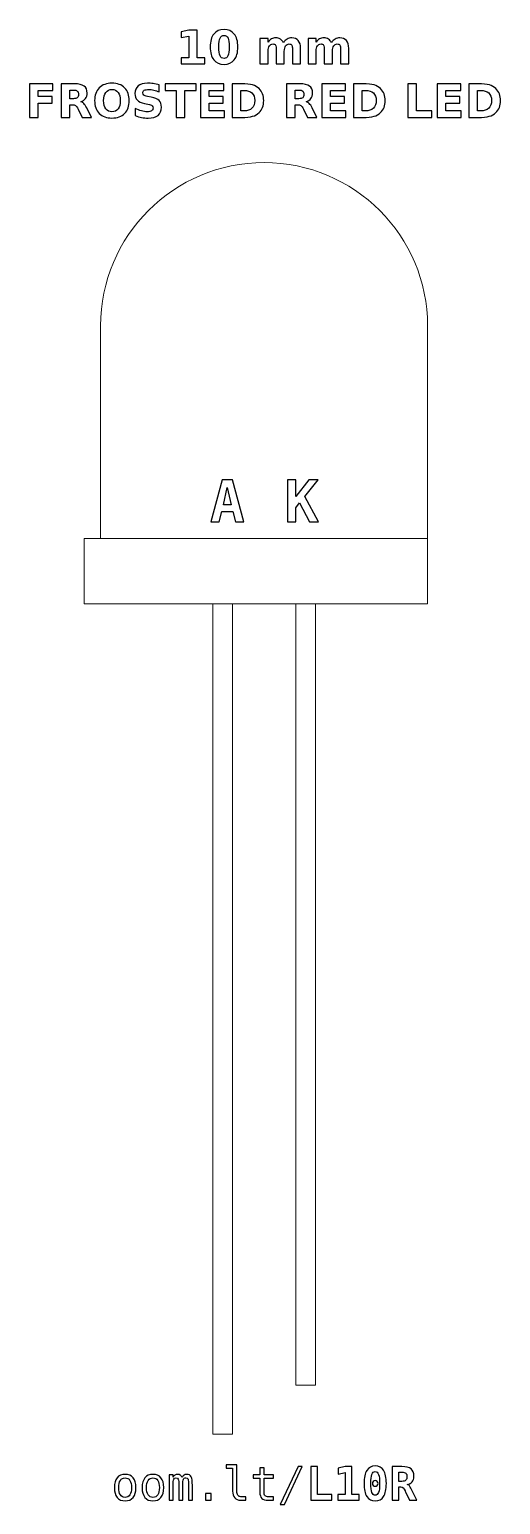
# Model space of a CAD drawing. Header units: centimetres. Extents: x -11.22 to -9.78, y -17.01 to -12.5.
import ezdxf

# ---------------------------------------------------------------- set-up
doc = ezdxf.new("R2010")
doc.units = ezdxf.units.CM
doc.header["$MEASUREMENT"] = 0
doc.layers.add('Layer 1', color=7, linetype='Continuous')

msp = doc.modelspace()

# ---------------------------------------------------------------- linework, layer by layer
at = {"layer": 'Layer 1', "color": 250, "lineweight": 20}
msp.add_lwpolyline([(-11.05011, -14.25501), (-10.00011, -14.25501), (-10.00011, -14.05501), (-11.05011, -14.05501), (-11.05011, -14.25501)], close=True, dxfattribs=at)
at = {"layer": 'Layer 1', "color": 250}
for points, knots in [([(-10.75326, -12.58415), (-10.75326, -12.58415), (-10.72983, -12.58415), (-10.72983, -12.58415), (-10.72983, -12.58415), (-10.72983, -12.58415), (-10.72983, -12.51766), (-10.72983, -12.51766), (-10.72983, -12.51766), (-10.72983, -12.51766), (-10.75387, -12.52263), (-10.75387, -12.52263), (-10.75387, -12.52263), (-10.75387, -12.52263), (-10.75387, -12.50456), (-10.75387, -12.50456), (-10.75387, -12.50456), (-10.75387, -12.50456), (-10.72997, -12.4996), (-10.72997, -12.4996), (-10.72997, -12.4996), (-10.72997, -12.4996), (-10.70476, -12.4996), (-10.70476, -12.4996), (-10.70476, -12.4996), (-10.70476, -12.4996), (-10.70476, -12.58415), (-10.70476, -12.58415), (-10.70476, -12.58415), (-10.70476, -12.58415), (-10.68134, -12.58415), (-10.68134, -12.58415), (-10.68134, -12.58415), (-10.68134, -12.58415), (-10.68134, -12.60247), (-10.68134, -12.60247), (-10.68134, -12.60247), (-10.68134, -12.60247), (-10.75326, -12.60247), (-10.75326, -12.60247), (-10.75326, -12.60247), (-10.75326, -12.60247), (-10.75326, -12.58415), (-10.75326, -12.58415)], [0, 0, 0, 0, 0.0909091, 0.0909091, 0.0909091, 0.0909091, 0.1818182, 0.1818182, 0.1818182, 0.1818182, 0.2727273, 0.2727273, 0.2727273, 0.2727273, 0.3636364, 0.3636364, 0.3636364, 0.3636364, 0.4545455, 0.4545455, 0.4545455, 0.4545455, 0.5454545, 0.5454545, 0.5454545, 0.5454545, 0.6363636, 0.6363636, 0.6363636, 0.6363636, 0.7272727, 0.7272727, 0.7272727, 0.7272727, 0.8181818, 0.8181818, 0.8181818, 0.8181818, 0.9090909, 0.9090909, 0.9090909, 0.9090909, 1, 1, 1, 1]), ([(-10.58016, -12.55113), (-10.58016, -12.56818), (-10.58383, -12.58133), (-10.59119, -12.59059), (-10.59119, -12.59059), (-10.59853, -12.59984), (-10.60897, -12.60447), (-10.62247, -12.60447), (-10.62247, -12.60447), (-10.63602, -12.60447), (-10.64648, -12.59984), (-10.65382, -12.59059), (-10.65382, -12.59059), (-10.66118, -12.58133), (-10.66485, -12.56818), (-10.66485, -12.55113), (-10.66485, -12.55113), (-10.66485, -12.53406), (-10.66118, -12.52088), (-10.65382, -12.51162), (-10.65382, -12.51162), (-10.64648, -12.50238), (-10.63602, -12.49774), (-10.62247, -12.49774), (-10.62247, -12.49774), (-10.60897, -12.49774), (-10.59853, -12.50238), (-10.59119, -12.51162), (-10.59119, -12.51162), (-10.58383, -12.52088), (-10.58016, -12.53406), (-10.58016, -12.55113)], [0, 0, 0, 0, 0.125, 0.125, 0.125, 0.125, 0.25, 0.25, 0.25, 0.25, 0.375, 0.375, 0.375, 0.375, 0.5, 0.5, 0.5, 0.5, 0.625, 0.625, 0.625, 0.625, 0.75, 0.75, 0.75, 0.75, 0.875, 0.875, 0.875, 0.875, 1, 1, 1, 1]), ([(-10.60669, -12.55094), (-10.60669, -12.53808), (-10.60789, -12.52902), (-10.61031, -12.52375), (-10.61031, -12.52375), (-10.61271, -12.51851), (-10.61678, -12.51588), (-10.62247, -12.51588), (-10.62247, -12.51588), (-10.62816, -12.51588), (-10.63223, -12.51851), (-10.63468, -12.52375), (-10.63468, -12.52375), (-10.6371, -12.52902), (-10.63832, -12.53808), (-10.63832, -12.55094), (-10.63832, -12.55094), (-10.63832, -12.56392), (-10.6371, -12.5731), (-10.63468, -12.57841), (-10.63468, -12.57841), (-10.63223, -12.58375), (-10.62816, -12.58641), (-10.62247, -12.58641), (-10.62247, -12.58641), (-10.61683, -12.58641), (-10.61278, -12.58375), (-10.61033, -12.57841), (-10.61033, -12.57841), (-10.60791, -12.5731), (-10.60669, -12.56392), (-10.60669, -12.55094)], [0, 0, 0, 0, 0.125, 0.125, 0.125, 0.125, 0.25, 0.25, 0.25, 0.25, 0.375, 0.375, 0.375, 0.375, 0.5, 0.5, 0.5, 0.5, 0.625, 0.625, 0.625, 0.625, 0.75, 0.75, 0.75, 0.75, 0.875, 0.875, 0.875, 0.875, 1, 1, 1, 1]), ([(-10.44091, -12.53812), (-10.43778, -12.53335), (-10.43409, -12.5297), (-10.42978, -12.52721), (-10.42978, -12.52721), (-10.42548, -12.52469), (-10.42078, -12.52345), (-10.41563, -12.52345), (-10.41563, -12.52345), (-10.40676, -12.52345), (-10.40001, -12.52618), (-10.39538, -12.53166), (-10.39538, -12.53166), (-10.39074, -12.53711), (-10.38841, -12.54506), (-10.38841, -12.55548), (-10.38841, -12.55548), (-10.38841, -12.55548), (-10.38841, -12.60247), (-10.38841, -12.60247), (-10.38841, -12.60247), (-10.38841, -12.60247), (-10.41323, -12.60247), (-10.41323, -12.60247), (-10.41323, -12.60247), (-10.41323, -12.60247), (-10.41323, -12.56223), (-10.41323, -12.56223), (-10.41323, -12.56223), (-10.41318, -12.56164), (-10.41316, -12.56103), (-10.41313, -12.56037), (-10.41313, -12.56037), (-10.41311, -12.55974), (-10.41309, -12.55882), (-10.41309, -12.55762), (-10.41309, -12.55762), (-10.41309, -12.55216), (-10.41388, -12.54819), (-10.41551, -12.54574), (-10.41551, -12.54574), (-10.41711, -12.54327), (-10.41969, -12.54205), (-10.42327, -12.54205), (-10.42327, -12.54205), (-10.42797, -12.54205), (-10.43157, -12.54398), (-10.43413, -12.54784), (-10.43413, -12.54784), (-10.43667, -12.55169), (-10.43799, -12.55727), (-10.43809, -12.56458), (-10.43809, -12.56458), (-10.43809, -12.56458), (-10.43809, -12.60247), (-10.43809, -12.60247), (-10.43809, -12.60247), (-10.43809, -12.60247), (-10.4629, -12.60247), (-10.4629, -12.60247), (-10.4629, -12.60247), (-10.4629, -12.60247), (-10.4629, -12.56223), (-10.4629, -12.56223), (-10.4629, -12.56223), (-10.4629, -12.55369), (-10.46363, -12.54819), (-10.46511, -12.54574), (-10.46511, -12.54574), (-10.46657, -12.54327), (-10.46918, -12.54205), (-10.47294, -12.54205), (-10.47294, -12.54205), (-10.47769, -12.54205), (-10.48134, -12.544), (-10.4839, -12.54788), (-10.4839, -12.54788), (-10.48646, -12.55176), (-10.48776, -12.55729), (-10.48776, -12.56451), (-10.48776, -12.56451), (-10.48776, -12.56451), (-10.48776, -12.60247), (-10.48776, -12.60247), (-10.48776, -12.60247), (-10.48776, -12.60247), (-10.51257, -12.60247), (-10.51257, -12.60247), (-10.51257, -12.60247), (-10.51257, -12.60247), (-10.51257, -12.52531), (-10.51257, -12.52531), (-10.51257, -12.52531), (-10.51257, -12.52531), (-10.48776, -12.52531), (-10.48776, -12.52531), (-10.48776, -12.52531), (-10.48776, -12.52531), (-10.48776, -12.53662), (-10.48776, -12.53662), (-10.48776, -12.53662), (-10.48472, -12.53224), (-10.48124, -12.52898), (-10.47731, -12.52676), (-10.47731, -12.52676), (-10.47339, -12.52455), (-10.46906, -12.52345), (-10.46433, -12.52345), (-10.46433, -12.52345), (-10.45902, -12.52345), (-10.45429, -12.52474), (-10.45022, -12.52731), (-10.45022, -12.52731), (-10.44613, -12.52989), (-10.44302, -12.53349), (-10.44091, -12.53812)], [0, 0, 0, 0, 0.0344828, 0.0344828, 0.0344828, 0.0344828, 0.0689655, 0.0689655, 0.0689655, 0.0689655, 0.1034483, 0.1034483, 0.1034483, 0.1034483, 0.137931, 0.137931, 0.137931, 0.137931, 0.1724138, 0.1724138, 0.1724138, 0.1724138, 0.2068966, 0.2068966, 0.2068966, 0.2068966, 0.2413793, 0.2413793, 0.2413793, 0.2413793, 0.2758621, 0.2758621, 0.2758621, 0.2758621, 0.3103448, 0.3103448, 0.3103448, 0.3103448, 0.3448276, 0.3448276, 0.3448276, 0.3448276, 0.3793103, 0.3793103, 0.3793103, 0.3793103, 0.4137931, 0.4137931, 0.4137931, 0.4137931, 0.4482759, 0.4482759, 0.4482759, 0.4482759, 0.4827586, 0.4827586, 0.4827586, 0.4827586, 0.5172414, 0.5172414, 0.5172414, 0.5172414, 0.5517241, 0.5517241, 0.5517241, 0.5517241, 0.5862069, 0.5862069, 0.5862069, 0.5862069, 0.6206897, 0.6206897, 0.6206897, 0.6206897, 0.6551724, 0.6551724, 0.6551724, 0.6551724, 0.6896552, 0.6896552, 0.6896552, 0.6896552, 0.7241379, 0.7241379, 0.7241379, 0.7241379, 0.7586207, 0.7586207, 0.7586207, 0.7586207, 0.7931034, 0.7931034, 0.7931034, 0.7931034, 0.8275862, 0.8275862, 0.8275862, 0.8275862, 0.862069, 0.862069, 0.862069, 0.862069, 0.8965517, 0.8965517, 0.8965517, 0.8965517, 0.9310345, 0.9310345, 0.9310345, 0.9310345, 0.9655172, 0.9655172, 0.9655172, 0.9655172, 1, 1, 1, 1]), ([(-10.29387, -12.53812), (-10.29074, -12.53335), (-10.28705, -12.5297), (-10.28274, -12.52721), (-10.28274, -12.52721), (-10.27844, -12.52469), (-10.27374, -12.52345), (-10.26859, -12.52345), (-10.26859, -12.52345), (-10.25972, -12.52345), (-10.25297, -12.52618), (-10.24834, -12.53166), (-10.24834, -12.53166), (-10.2437, -12.53711), (-10.24137, -12.54506), (-10.24137, -12.55548), (-10.24137, -12.55548), (-10.24137, -12.55548), (-10.24137, -12.60247), (-10.24137, -12.60247), (-10.24137, -12.60247), (-10.24137, -12.60247), (-10.26619, -12.60247), (-10.26619, -12.60247), (-10.26619, -12.60247), (-10.26619, -12.60247), (-10.26619, -12.56223), (-10.26619, -12.56223), (-10.26619, -12.56223), (-10.26614, -12.56164), (-10.26612, -12.56103), (-10.26609, -12.56037), (-10.26609, -12.56037), (-10.26607, -12.55974), (-10.26605, -12.55882), (-10.26605, -12.55762), (-10.26605, -12.55762), (-10.26605, -12.55216), (-10.26684, -12.54819), (-10.26847, -12.54574), (-10.26847, -12.54574), (-10.27007, -12.54327), (-10.27265, -12.54205), (-10.27623, -12.54205), (-10.27623, -12.54205), (-10.28093, -12.54205), (-10.28453, -12.54398), (-10.28709, -12.54784), (-10.28709, -12.54784), (-10.28963, -12.55169), (-10.29095, -12.55727), (-10.29105, -12.56458), (-10.29105, -12.56458), (-10.29105, -12.56458), (-10.29105, -12.60247), (-10.29105, -12.60247), (-10.29105, -12.60247), (-10.29105, -12.60247), (-10.31586, -12.60247), (-10.31586, -12.60247), (-10.31586, -12.60247), (-10.31586, -12.60247), (-10.31586, -12.56223), (-10.31586, -12.56223), (-10.31586, -12.56223), (-10.31586, -12.55369), (-10.31659, -12.54819), (-10.31807, -12.54574), (-10.31807, -12.54574), (-10.31953, -12.54327), (-10.32214, -12.54205), (-10.3259, -12.54205), (-10.3259, -12.54205), (-10.33065, -12.54205), (-10.3343, -12.544), (-10.33686, -12.54788), (-10.33686, -12.54788), (-10.33942, -12.55176), (-10.34072, -12.55729), (-10.34072, -12.56451), (-10.34072, -12.56451), (-10.34072, -12.56451), (-10.34072, -12.60247), (-10.34072, -12.60247), (-10.34072, -12.60247), (-10.34072, -12.60247), (-10.36553, -12.60247), (-10.36553, -12.60247), (-10.36553, -12.60247), (-10.36553, -12.60247), (-10.36553, -12.52531), (-10.36553, -12.52531), (-10.36553, -12.52531), (-10.36553, -12.52531), (-10.34072, -12.52531), (-10.34072, -12.52531), (-10.34072, -12.52531), (-10.34072, -12.52531), (-10.34072, -12.53662), (-10.34072, -12.53662), (-10.34072, -12.53662), (-10.33768, -12.53224), (-10.3342, -12.52898), (-10.33027, -12.52676), (-10.33027, -12.52676), (-10.32635, -12.52455), (-10.32202, -12.52345), (-10.31729, -12.52345), (-10.31729, -12.52345), (-10.31198, -12.52345), (-10.30725, -12.52474), (-10.30318, -12.52731), (-10.30318, -12.52731), (-10.29909, -12.52989), (-10.29598, -12.53349), (-10.29387, -12.53812)], [0, 0, 0, 0, 0.0344828, 0.0344828, 0.0344828, 0.0344828, 0.0689655, 0.0689655, 0.0689655, 0.0689655, 0.1034483, 0.1034483, 0.1034483, 0.1034483, 0.137931, 0.137931, 0.137931, 0.137931, 0.1724138, 0.1724138, 0.1724138, 0.1724138, 0.2068966, 0.2068966, 0.2068966, 0.2068966, 0.2413793, 0.2413793, 0.2413793, 0.2413793, 0.2758621, 0.2758621, 0.2758621, 0.2758621, 0.3103448, 0.3103448, 0.3103448, 0.3103448, 0.3448276, 0.3448276, 0.3448276, 0.3448276, 0.3793103, 0.3793103, 0.3793103, 0.3793103, 0.4137931, 0.4137931, 0.4137931, 0.4137931, 0.4482759, 0.4482759, 0.4482759, 0.4482759, 0.4827586, 0.4827586, 0.4827586, 0.4827586, 0.5172414, 0.5172414, 0.5172414, 0.5172414, 0.5517241, 0.5517241, 0.5517241, 0.5517241, 0.5862069, 0.5862069, 0.5862069, 0.5862069, 0.6206897, 0.6206897, 0.6206897, 0.6206897, 0.6551724, 0.6551724, 0.6551724, 0.6551724, 0.6896552, 0.6896552, 0.6896552, 0.6896552, 0.7241379, 0.7241379, 0.7241379, 0.7241379, 0.7586207, 0.7586207, 0.7586207, 0.7586207, 0.7931034, 0.7931034, 0.7931034, 0.7931034, 0.8275862, 0.8275862, 0.8275862, 0.8275862, 0.862069, 0.862069, 0.862069, 0.862069, 0.8965517, 0.8965517, 0.8965517, 0.8965517, 0.9310345, 0.9310345, 0.9310345, 0.9310345, 0.9655172, 0.9655172, 0.9655172, 0.9655172, 1, 1, 1, 1]), ([(-11.21717, -12.66385), (-11.21717, -12.66385), (-11.14558, -12.66385), (-11.14558, -12.66385), (-11.14558, -12.66385), (-11.14558, -12.66385), (-11.14558, -12.68391), (-11.14558, -12.68391), (-11.14558, -12.68391), (-11.14558, -12.68391), (-11.19064, -12.68391), (-11.19064, -12.68391), (-11.19064, -12.68391), (-11.19064, -12.68391), (-11.19064, -12.70306), (-11.19064, -12.70306), (-11.19064, -12.70306), (-11.19064, -12.70306), (-11.14826, -12.70306), (-11.14826, -12.70306), (-11.14826, -12.70306), (-11.14826, -12.70306), (-11.14826, -12.72312), (-11.14826, -12.72312), (-11.14826, -12.72312), (-11.14826, -12.72312), (-11.19064, -12.72312), (-11.19064, -12.72312), (-11.19064, -12.72312), (-11.19064, -12.72312), (-11.19064, -12.76672), (-11.19064, -12.76672), (-11.19064, -12.76672), (-11.19064, -12.76672), (-11.21717, -12.76672), (-11.21717, -12.76672), (-11.21717, -12.76672), (-11.21717, -12.76672), (-11.21717, -12.66385), (-11.21717, -12.66385)], [0, 0, 0, 0, 0.1, 0.1, 0.1, 0.1, 0.2, 0.2, 0.2, 0.2, 0.3, 0.3, 0.3, 0.3, 0.4, 0.4, 0.4, 0.4, 0.5, 0.5, 0.5, 0.5, 0.6, 0.6, 0.6, 0.6, 0.7, 0.7, 0.7, 0.7, 0.8, 0.8, 0.8, 0.8, 0.9, 0.9, 0.9, 0.9, 1, 1, 1, 1]), ([(-11.09424, -12.7278), (-11.09424, -12.7278), (-11.09424, -12.76672), (-11.09424, -12.76672), (-11.09424, -12.76672), (-11.09424, -12.76672), (-11.12077, -12.76672), (-11.12077, -12.76672), (-11.12077, -12.76672), (-11.12077, -12.76672), (-11.12077, -12.66385), (-11.12077, -12.66385), (-11.12077, -12.66385), (-11.12077, -12.66385), (-11.08025, -12.66385), (-11.08025, -12.66385), (-11.08025, -12.66385), (-11.0667, -12.66385), (-11.05675, -12.66613), (-11.05045, -12.67067), (-11.05045, -12.67067), (-11.04413, -12.67521), (-11.04097, -12.68241), (-11.04097, -12.69224), (-11.04097, -12.69224), (-11.04097, -12.69903), (-11.04262, -12.70463), (-11.04589, -12.70898), (-11.04589, -12.70898), (-11.04918, -12.71336), (-11.05414, -12.71658), (-11.06075, -12.71863), (-11.06075, -12.71863), (-11.05713, -12.71947), (-11.05386, -12.72133), (-11.05099, -12.72425), (-11.05099, -12.72425), (-11.04812, -12.72716), (-11.04523, -12.73158), (-11.04229, -12.73751), (-11.04229, -12.73751), (-11.04229, -12.73751), (-11.02787, -12.76672), (-11.02787, -12.76672), (-11.02787, -12.76672), (-11.02787, -12.76672), (-11.05614, -12.76672), (-11.05614, -12.76672), (-11.05614, -12.76672), (-11.05614, -12.76672), (-11.06868, -12.74116), (-11.06868, -12.74116), (-11.06868, -12.74116), (-11.07119, -12.73603), (-11.07376, -12.7325), (-11.07637, -12.73062), (-11.07637, -12.73062), (-11.07896, -12.72874), (-11.08241, -12.7278), (-11.08674, -12.7278), (-11.08674, -12.7278), (-11.08674, -12.7278), (-11.09424, -12.7278), (-11.09424, -12.7278)], [0, 0, 0, 0, 0.0625, 0.0625, 0.0625, 0.0625, 0.125, 0.125, 0.125, 0.125, 0.1875, 0.1875, 0.1875, 0.1875, 0.25, 0.25, 0.25, 0.25, 0.3125, 0.3125, 0.3125, 0.3125, 0.375, 0.375, 0.375, 0.375, 0.4375, 0.4375, 0.4375, 0.4375, 0.5, 0.5, 0.5, 0.5, 0.5625, 0.5625, 0.5625, 0.5625, 0.625, 0.625, 0.625, 0.625, 0.6875, 0.6875, 0.6875, 0.6875, 0.75, 0.75, 0.75, 0.75, 0.8125, 0.8125, 0.8125, 0.8125, 0.875, 0.875, 0.875, 0.875, 0.9375, 0.9375, 0.9375, 0.9375, 1, 1, 1, 1]), ([(-10.96513, -12.66199), (-10.9486, -12.66199), (-10.93564, -12.66672), (-10.92628, -12.6762), (-10.92628, -12.6762), (-10.9169, -12.68565), (-10.91222, -12.6987), (-10.91222, -12.71538), (-10.91222, -12.71538), (-10.91222, -12.73201), (-10.9169, -12.74506), (-10.92628, -12.75451), (-10.92628, -12.75451), (-10.93564, -12.76399), (-10.9486, -12.76872), (-10.96513, -12.76872), (-10.96513, -12.76872), (-10.98162, -12.76872), (-10.99455, -12.76399), (-11.00396, -12.75451), (-11.00396, -12.75451), (-11.01334, -12.74506), (-11.01805, -12.73201), (-11.01805, -12.71538), (-11.01805, -12.71538), (-11.01805, -12.6987), (-11.01334, -12.68565), (-11.00396, -12.6762), (-11.00396, -12.6762), (-10.99455, -12.66672), (-10.98162, -12.66199), (-10.96513, -12.66199)], [0, 0, 0, 0, 0.125, 0.125, 0.125, 0.125, 0.25, 0.25, 0.25, 0.25, 0.375, 0.375, 0.375, 0.375, 0.5, 0.5, 0.5, 0.5, 0.625, 0.625, 0.625, 0.625, 0.75, 0.75, 0.75, 0.75, 0.875, 0.875, 0.875, 0.875, 1, 1, 1, 1]), ([(-10.82056, -12.6671), (-10.82056, -12.6671), (-10.82056, -12.68885), (-10.82056, -12.68885), (-10.82056, -12.68885), (-10.82621, -12.68633), (-10.83173, -12.68443), (-10.83709, -12.68314), (-10.83709, -12.68314), (-10.84248, -12.68184), (-10.84756, -12.68121), (-10.85233, -12.68121), (-10.85233, -12.68121), (-10.85866, -12.68121), (-10.86336, -12.68208), (-10.8664, -12.68382), (-10.8664, -12.68382), (-10.86943, -12.68558), (-10.87094, -12.68829), (-10.87094, -12.69196), (-10.87094, -12.69196), (-10.87094, -12.69471), (-10.86993, -12.69687), (-10.86788, -12.6984), (-10.86788, -12.6984), (-10.86583, -12.69993), (-10.86212, -12.70127), (-10.85673, -12.70237), (-10.85673, -12.70237), (-10.85673, -12.70237), (-10.84544, -12.70463), (-10.84544, -12.70463), (-10.84544, -12.70463), (-10.83399, -12.70694), (-10.82588, -12.71042), (-10.82106, -12.71512), (-10.82106, -12.71512), (-10.81623, -12.7198), (-10.81381, -12.72646), (-10.81381, -12.73509), (-10.81381, -12.73509), (-10.81381, -12.74645), (-10.81717, -12.75489), (-10.8239, -12.76042), (-10.8239, -12.76042), (-10.83063, -12.76594), (-10.8409, -12.76872), (-10.85473, -12.76872), (-10.85473, -12.76872), (-10.86127, -12.76872), (-10.86781, -12.76811), (-10.87437, -12.76686), (-10.87437, -12.76686), (-10.88093, -12.76561), (-10.88752, -12.76378), (-10.89408, -12.76136), (-10.89408, -12.76136), (-10.89408, -12.76136), (-10.89408, -12.73897), (-10.89408, -12.73897), (-10.89408, -12.73897), (-10.88752, -12.74245), (-10.88117, -12.74508), (-10.87503, -12.74685), (-10.87503, -12.74685), (-10.86889, -12.74861), (-10.86299, -12.7495), (-10.8573, -12.7495), (-10.8573, -12.7495), (-10.85151, -12.7495), (-10.84707, -12.74854), (-10.84399, -12.74661), (-10.84399, -12.74661), (-10.8409, -12.74468), (-10.83938, -12.74193), (-10.83938, -12.73833), (-10.83938, -12.73833), (-10.83938, -12.73513), (-10.84041, -12.73264), (-10.8425, -12.7309), (-10.8425, -12.7309), (-10.8446, -12.72916), (-10.84876, -12.72759), (-10.85502, -12.72622), (-10.85502, -12.72622), (-10.85502, -12.72622), (-10.86529, -12.72394), (-10.86529, -12.72394), (-10.86529, -12.72394), (-10.87557, -12.72173), (-10.8831, -12.71823), (-10.88785, -12.7134), (-10.88785, -12.7134), (-10.8926, -12.70858), (-10.89497, -12.70207), (-10.89497, -12.69391), (-10.89497, -12.69391), (-10.89497, -12.68365), (-10.89166, -12.67577), (-10.88505, -12.67027), (-10.88505, -12.67027), (-10.87844, -12.66474), (-10.86894, -12.66199), (-10.85652, -12.66199), (-10.85652, -12.66199), (-10.85088, -12.66199), (-10.84507, -12.66242), (-10.83909, -12.66326), (-10.83909, -12.66326), (-10.83312, -12.66411), (-10.82694, -12.66538), (-10.82056, -12.6671)], [0, 0, 0, 0, 0.0357143, 0.0357143, 0.0357143, 0.0357143, 0.0714286, 0.0714286, 0.0714286, 0.0714286, 0.1071429, 0.1071429, 0.1071429, 0.1071429, 0.1428571, 0.1428571, 0.1428571, 0.1428571, 0.1785714, 0.1785714, 0.1785714, 0.1785714, 0.2142857, 0.2142857, 0.2142857, 0.2142857, 0.25, 0.25, 0.25, 0.25, 0.2857143, 0.2857143, 0.2857143, 0.2857143, 0.3214286, 0.3214286, 0.3214286, 0.3214286, 0.3571429, 0.3571429, 0.3571429, 0.3571429, 0.3928571, 0.3928571, 0.3928571, 0.3928571, 0.4285714, 0.4285714, 0.4285714, 0.4285714, 0.4642857, 0.4642857, 0.4642857, 0.4642857, 0.5, 0.5, 0.5, 0.5, 0.5357143, 0.5357143, 0.5357143, 0.5357143, 0.5714286, 0.5714286, 0.5714286, 0.5714286, 0.6071429, 0.6071429, 0.6071429, 0.6071429, 0.6428571, 0.6428571, 0.6428571, 0.6428571, 0.6785714, 0.6785714, 0.6785714, 0.6785714, 0.7142857, 0.7142857, 0.7142857, 0.7142857, 0.75, 0.75, 0.75, 0.75, 0.7857143, 0.7857143, 0.7857143, 0.7857143, 0.8214286, 0.8214286, 0.8214286, 0.8214286, 0.8571429, 0.8571429, 0.8571429, 0.8571429, 0.8928571, 0.8928571, 0.8928571, 0.8928571, 0.9285714, 0.9285714, 0.9285714, 0.9285714, 0.9642857, 0.9642857, 0.9642857, 0.9642857, 1, 1, 1, 1]), ([(-10.80281, -12.66385), (-10.80281, -12.66385), (-10.70801, -12.66385), (-10.70801, -12.66385), (-10.70801, -12.66385), (-10.70801, -12.66385), (-10.70801, -12.68391), (-10.70801, -12.68391), (-10.70801, -12.68391), (-10.70801, -12.68391), (-10.74211, -12.68391), (-10.74211, -12.68391), (-10.74211, -12.68391), (-10.74211, -12.68391), (-10.74211, -12.76672), (-10.74211, -12.76672), (-10.74211, -12.76672), (-10.74211, -12.76672), (-10.76864, -12.76672), (-10.76864, -12.76672), (-10.76864, -12.76672), (-10.76864, -12.76672), (-10.76864, -12.68391), (-10.76864, -12.68391), (-10.76864, -12.68391), (-10.76864, -12.68391), (-10.80281, -12.68391), (-10.80281, -12.68391), (-10.80281, -12.68391), (-10.80281, -12.68391), (-10.80281, -12.66385), (-10.80281, -12.66385)], [0, 0, 0, 0, 0.125, 0.125, 0.125, 0.125, 0.25, 0.25, 0.25, 0.25, 0.375, 0.375, 0.375, 0.375, 0.5, 0.5, 0.5, 0.5, 0.625, 0.625, 0.625, 0.625, 0.75, 0.75, 0.75, 0.75, 0.875, 0.875, 0.875, 0.875, 1, 1, 1, 1]), ([(-10.69427, -12.66385), (-10.69427, -12.66385), (-10.62268, -12.66385), (-10.62268, -12.66385), (-10.62268, -12.66385), (-10.62268, -12.66385), (-10.62268, -12.68391), (-10.62268, -12.68391), (-10.62268, -12.68391), (-10.62268, -12.68391), (-10.66774, -12.68391), (-10.66774, -12.68391), (-10.66774, -12.68391), (-10.66774, -12.68391), (-10.66774, -12.70306), (-10.66774, -12.70306), (-10.66774, -12.70306), (-10.66774, -12.70306), (-10.62539, -12.70306), (-10.62539, -12.70306), (-10.62539, -12.70306), (-10.62539, -12.70306), (-10.62539, -12.72312), (-10.62539, -12.72312), (-10.62539, -12.72312), (-10.62539, -12.72312), (-10.66774, -12.72312), (-10.66774, -12.72312), (-10.66774, -12.72312), (-10.66774, -12.72312), (-10.66774, -12.74666), (-10.66774, -12.74666), (-10.66774, -12.74666), (-10.66774, -12.74666), (-10.62118, -12.74666), (-10.62118, -12.74666), (-10.62118, -12.74666), (-10.62118, -12.74666), (-10.62118, -12.76672), (-10.62118, -12.76672), (-10.62118, -12.76672), (-10.62118, -12.76672), (-10.69427, -12.76672), (-10.69427, -12.76672), (-10.69427, -12.76672), (-10.69427, -12.76672), (-10.69427, -12.66385), (-10.69427, -12.66385)], [0, 0, 0, 0, 0.0833333, 0.0833333, 0.0833333, 0.0833333, 0.1666667, 0.1666667, 0.1666667, 0.1666667, 0.25, 0.25, 0.25, 0.25, 0.3333333, 0.3333333, 0.3333333, 0.3333333, 0.4166667, 0.4166667, 0.4166667, 0.4166667, 0.5, 0.5, 0.5, 0.5, 0.5833333, 0.5833333, 0.5833333, 0.5833333, 0.6666667, 0.6666667, 0.6666667, 0.6666667, 0.75, 0.75, 0.75, 0.75, 0.8333333, 0.8333333, 0.8333333, 0.8333333, 0.9166667, 0.9166667, 0.9166667, 0.9166667, 1, 1, 1, 1]), ([(-10.59787, -12.66385), (-10.59787, -12.66385), (-10.56988, -12.66385), (-10.56988, -12.66385), (-10.56988, -12.66385), (-10.55427, -12.66385), (-10.54265, -12.66496), (-10.53501, -12.66719), (-10.53501, -12.66719), (-10.52736, -12.66942), (-10.5208, -12.67319), (-10.51532, -12.67853), (-10.51532, -12.67853), (-10.5105, -12.68316), (-10.50693, -12.68852), (-10.50457, -12.69459), (-10.50457, -12.69459), (-10.50225, -12.70063), (-10.50107, -12.7075), (-10.50107, -12.71519), (-10.50107, -12.71519), (-10.50107, -12.72295), (-10.50225, -12.72987), (-10.50457, -12.73596), (-10.50457, -12.73596), (-10.50693, -12.74205), (-10.5105, -12.74741), (-10.51532, -12.75204), (-10.51532, -12.75204), (-10.52085, -12.75738), (-10.52746, -12.76115), (-10.53517, -12.76338), (-10.53517, -12.76338), (-10.54289, -12.76561), (-10.55446, -12.76672), (-10.56988, -12.76672), (-10.56988, -12.76672), (-10.56988, -12.76672), (-10.59787, -12.76672), (-10.59787, -12.76672), (-10.59787, -12.76672), (-10.59787, -12.76672), (-10.59787, -12.66385), (-10.59787, -12.66385)], [0, 0, 0, 0, 0.0909091, 0.0909091, 0.0909091, 0.0909091, 0.1818182, 0.1818182, 0.1818182, 0.1818182, 0.2727273, 0.2727273, 0.2727273, 0.2727273, 0.3636364, 0.3636364, 0.3636364, 0.3636364, 0.4545455, 0.4545455, 0.4545455, 0.4545455, 0.5454545, 0.5454545, 0.5454545, 0.5454545, 0.6363636, 0.6363636, 0.6363636, 0.6363636, 0.7272727, 0.7272727, 0.7272727, 0.7272727, 0.8181818, 0.8181818, 0.8181818, 0.8181818, 0.9090909, 0.9090909, 0.9090909, 0.9090909, 1, 1, 1, 1]), ([(-10.40509, -12.7278), (-10.40509, -12.7278), (-10.40509, -12.76672), (-10.40509, -12.76672), (-10.40509, -12.76672), (-10.40509, -12.76672), (-10.43162, -12.76672), (-10.43162, -12.76672), (-10.43162, -12.76672), (-10.43162, -12.76672), (-10.43162, -12.66385), (-10.43162, -12.66385), (-10.43162, -12.66385), (-10.43162, -12.66385), (-10.3911, -12.66385), (-10.3911, -12.66385), (-10.3911, -12.66385), (-10.37755, -12.66385), (-10.3676, -12.66613), (-10.3613, -12.67067), (-10.3613, -12.67067), (-10.35498, -12.67521), (-10.35182, -12.68241), (-10.35182, -12.69224), (-10.35182, -12.69224), (-10.35182, -12.69903), (-10.35347, -12.70463), (-10.35674, -12.70898), (-10.35674, -12.70898), (-10.36003, -12.71336), (-10.36499, -12.71658), (-10.3716, -12.71863), (-10.3716, -12.71863), (-10.36798, -12.71947), (-10.36471, -12.72133), (-10.36184, -12.72425), (-10.36184, -12.72425), (-10.35897, -12.72716), (-10.35608, -12.73158), (-10.35314, -12.73751), (-10.35314, -12.73751), (-10.35314, -12.73751), (-10.33872, -12.76672), (-10.33872, -12.76672), (-10.33872, -12.76672), (-10.33872, -12.76672), (-10.36699, -12.76672), (-10.36699, -12.76672), (-10.36699, -12.76672), (-10.36699, -12.76672), (-10.37953, -12.74116), (-10.37953, -12.74116), (-10.37953, -12.74116), (-10.38204, -12.73603), (-10.38461, -12.7325), (-10.38722, -12.73062), (-10.38722, -12.73062), (-10.38981, -12.72874), (-10.39326, -12.7278), (-10.39759, -12.7278), (-10.39759, -12.7278), (-10.39759, -12.7278), (-10.40509, -12.7278), (-10.40509, -12.7278)], [0, 0, 0, 0, 0.0625, 0.0625, 0.0625, 0.0625, 0.125, 0.125, 0.125, 0.125, 0.1875, 0.1875, 0.1875, 0.1875, 0.25, 0.25, 0.25, 0.25, 0.3125, 0.3125, 0.3125, 0.3125, 0.375, 0.375, 0.375, 0.375, 0.4375, 0.4375, 0.4375, 0.4375, 0.5, 0.5, 0.5, 0.5, 0.5625, 0.5625, 0.5625, 0.5625, 0.625, 0.625, 0.625, 0.625, 0.6875, 0.6875, 0.6875, 0.6875, 0.75, 0.75, 0.75, 0.75, 0.8125, 0.8125, 0.8125, 0.8125, 0.875, 0.875, 0.875, 0.875, 0.9375, 0.9375, 0.9375, 0.9375, 1, 1, 1, 1]), ([(-10.32297, -12.66385), (-10.32297, -12.66385), (-10.25138, -12.66385), (-10.25138, -12.66385), (-10.25138, -12.66385), (-10.25138, -12.66385), (-10.25138, -12.68391), (-10.25138, -12.68391), (-10.25138, -12.68391), (-10.25138, -12.68391), (-10.29644, -12.68391), (-10.29644, -12.68391), (-10.29644, -12.68391), (-10.29644, -12.68391), (-10.29644, -12.70306), (-10.29644, -12.70306), (-10.29644, -12.70306), (-10.29644, -12.70306), (-10.25409, -12.70306), (-10.25409, -12.70306), (-10.25409, -12.70306), (-10.25409, -12.70306), (-10.25409, -12.72312), (-10.25409, -12.72312), (-10.25409, -12.72312), (-10.25409, -12.72312), (-10.29644, -12.72312), (-10.29644, -12.72312), (-10.29644, -12.72312), (-10.29644, -12.72312), (-10.29644, -12.74666), (-10.29644, -12.74666), (-10.29644, -12.74666), (-10.29644, -12.74666), (-10.24988, -12.74666), (-10.24988, -12.74666), (-10.24988, -12.74666), (-10.24988, -12.74666), (-10.24988, -12.76672), (-10.24988, -12.76672), (-10.24988, -12.76672), (-10.24988, -12.76672), (-10.32297, -12.76672), (-10.32297, -12.76672), (-10.32297, -12.76672), (-10.32297, -12.76672), (-10.32297, -12.66385), (-10.32297, -12.66385)], [0, 0, 0, 0, 0.0833333, 0.0833333, 0.0833333, 0.0833333, 0.1666667, 0.1666667, 0.1666667, 0.1666667, 0.25, 0.25, 0.25, 0.25, 0.3333333, 0.3333333, 0.3333333, 0.3333333, 0.4166667, 0.4166667, 0.4166667, 0.4166667, 0.5, 0.5, 0.5, 0.5, 0.5833333, 0.5833333, 0.5833333, 0.5833333, 0.6666667, 0.6666667, 0.6666667, 0.6666667, 0.75, 0.75, 0.75, 0.75, 0.8333333, 0.8333333, 0.8333333, 0.8333333, 0.9166667, 0.9166667, 0.9166667, 0.9166667, 1, 1, 1, 1]), ([(-10.22657, -12.66385), (-10.22657, -12.66385), (-10.19858, -12.66385), (-10.19858, -12.66385), (-10.19858, -12.66385), (-10.18297, -12.66385), (-10.17135, -12.66496), (-10.16371, -12.66719), (-10.16371, -12.66719), (-10.15606, -12.66942), (-10.1495, -12.67319), (-10.14402, -12.67853), (-10.14402, -12.67853), (-10.1392, -12.68316), (-10.13563, -12.68852), (-10.13327, -12.69459), (-10.13327, -12.69459), (-10.13095, -12.70063), (-10.12977, -12.7075), (-10.12977, -12.71519), (-10.12977, -12.71519), (-10.12977, -12.72295), (-10.13095, -12.72987), (-10.13327, -12.73596), (-10.13327, -12.73596), (-10.13563, -12.74205), (-10.1392, -12.74741), (-10.14402, -12.75204), (-10.14402, -12.75204), (-10.14955, -12.75738), (-10.15616, -12.76115), (-10.16387, -12.76338), (-10.16387, -12.76338), (-10.17159, -12.76561), (-10.18316, -12.76672), (-10.19858, -12.76672), (-10.19858, -12.76672), (-10.19858, -12.76672), (-10.22657, -12.76672), (-10.22657, -12.76672), (-10.22657, -12.76672), (-10.22657, -12.76672), (-10.22657, -12.66385), (-10.22657, -12.66385)], [0, 0, 0, 0, 0.0909091, 0.0909091, 0.0909091, 0.0909091, 0.1818182, 0.1818182, 0.1818182, 0.1818182, 0.2727273, 0.2727273, 0.2727273, 0.2727273, 0.3636364, 0.3636364, 0.3636364, 0.3636364, 0.4545455, 0.4545455, 0.4545455, 0.4545455, 0.5454545, 0.5454545, 0.5454545, 0.5454545, 0.6363636, 0.6363636, 0.6363636, 0.6363636, 0.7272727, 0.7272727, 0.7272727, 0.7272727, 0.8181818, 0.8181818, 0.8181818, 0.8181818, 0.9090909, 0.9090909, 0.9090909, 0.9090909, 1, 1, 1, 1]), ([(-10.06032, -12.66385), (-10.06032, -12.66385), (-10.03379, -12.66385), (-10.03379, -12.66385), (-10.03379, -12.66385), (-10.03379, -12.66385), (-10.03379, -12.74666), (-10.03379, -12.74666), (-10.03379, -12.74666), (-10.03379, -12.74666), (-9.98723, -12.74666), (-9.98723, -12.74666), (-9.98723, -12.74666), (-9.98723, -12.74666), (-9.98723, -12.76672), (-9.98723, -12.76672), (-9.98723, -12.76672), (-9.98723, -12.76672), (-10.06032, -12.76672), (-10.06032, -12.76672), (-10.06032, -12.76672), (-10.06032, -12.76672), (-10.06032, -12.66385), (-10.06032, -12.66385)], [0, 0, 0, 0, 0.1666667, 0.1666667, 0.1666667, 0.1666667, 0.3333333, 0.3333333, 0.3333333, 0.3333333, 0.5, 0.5, 0.5, 0.5, 0.6666667, 0.6666667, 0.6666667, 0.6666667, 0.8333333, 0.8333333, 0.8333333, 0.8333333, 1, 1, 1, 1]), ([(-9.97041, -12.66385), (-9.97041, -12.66385), (-9.89882, -12.66385), (-9.89882, -12.66385), (-9.89882, -12.66385), (-9.89882, -12.66385), (-9.89882, -12.68391), (-9.89882, -12.68391), (-9.89882, -12.68391), (-9.89882, -12.68391), (-9.94388, -12.68391), (-9.94388, -12.68391), (-9.94388, -12.68391), (-9.94388, -12.68391), (-9.94388, -12.70306), (-9.94388, -12.70306), (-9.94388, -12.70306), (-9.94388, -12.70306), (-9.90153, -12.70306), (-9.90153, -12.70306), (-9.90153, -12.70306), (-9.90153, -12.70306), (-9.90153, -12.72312), (-9.90153, -12.72312), (-9.90153, -12.72312), (-9.90153, -12.72312), (-9.94388, -12.72312), (-9.94388, -12.72312), (-9.94388, -12.72312), (-9.94388, -12.72312), (-9.94388, -12.74666), (-9.94388, -12.74666), (-9.94388, -12.74666), (-9.94388, -12.74666), (-9.89732, -12.74666), (-9.89732, -12.74666), (-9.89732, -12.74666), (-9.89732, -12.74666), (-9.89732, -12.76672), (-9.89732, -12.76672), (-9.89732, -12.76672), (-9.89732, -12.76672), (-9.97041, -12.76672), (-9.97041, -12.76672), (-9.97041, -12.76672), (-9.97041, -12.76672), (-9.97041, -12.66385), (-9.97041, -12.66385)], [0, 0, 0, 0, 0.0833333, 0.0833333, 0.0833333, 0.0833333, 0.1666667, 0.1666667, 0.1666667, 0.1666667, 0.25, 0.25, 0.25, 0.25, 0.3333333, 0.3333333, 0.3333333, 0.3333333, 0.4166667, 0.4166667, 0.4166667, 0.4166667, 0.5, 0.5, 0.5, 0.5, 0.5833333, 0.5833333, 0.5833333, 0.5833333, 0.6666667, 0.6666667, 0.6666667, 0.6666667, 0.75, 0.75, 0.75, 0.75, 0.8333333, 0.8333333, 0.8333333, 0.8333333, 0.9166667, 0.9166667, 0.9166667, 0.9166667, 1, 1, 1, 1]), ([(-9.87401, -12.66385), (-9.87401, -12.66385), (-9.84602, -12.66385), (-9.84602, -12.66385), (-9.84602, -12.66385), (-9.83041, -12.66385), (-9.81879, -12.66496), (-9.81115, -12.66719), (-9.81115, -12.66719), (-9.8035, -12.66942), (-9.79694, -12.67319), (-9.79146, -12.67853), (-9.79146, -12.67853), (-9.78664, -12.68316), (-9.78307, -12.68852), (-9.78071, -12.69459), (-9.78071, -12.69459), (-9.77839, -12.70063), (-9.77721, -12.7075), (-9.77721, -12.71519), (-9.77721, -12.71519), (-9.77721, -12.72295), (-9.77839, -12.72987), (-9.78071, -12.73596), (-9.78071, -12.73596), (-9.78307, -12.74205), (-9.78664, -12.74741), (-9.79146, -12.75204), (-9.79146, -12.75204), (-9.79699, -12.75738), (-9.8036, -12.76115), (-9.81131, -12.76338), (-9.81131, -12.76338), (-9.81903, -12.76561), (-9.8306, -12.76672), (-9.84602, -12.76672), (-9.84602, -12.76672), (-9.84602, -12.76672), (-9.87401, -12.76672), (-9.87401, -12.76672), (-9.87401, -12.76672), (-9.87401, -12.76672), (-9.87401, -12.66385), (-9.87401, -12.66385)], [0, 0, 0, 0, 0.0909091, 0.0909091, 0.0909091, 0.0909091, 0.1818182, 0.1818182, 0.1818182, 0.1818182, 0.2727273, 0.2727273, 0.2727273, 0.2727273, 0.3636364, 0.3636364, 0.3636364, 0.3636364, 0.4545455, 0.4545455, 0.4545455, 0.4545455, 0.5454545, 0.5454545, 0.5454545, 0.5454545, 0.6363636, 0.6363636, 0.6363636, 0.6363636, 0.7272727, 0.7272727, 0.7272727, 0.7272727, 0.8181818, 0.8181818, 0.8181818, 0.8181818, 0.9090909, 0.9090909, 0.9090909, 0.9090909, 1, 1, 1, 1]), ([(-11.08307, -12.70948), (-11.07752, -12.70948), (-11.07352, -12.70844), (-11.07112, -12.70637), (-11.07112, -12.70637), (-11.0687, -12.7043), (-11.0675, -12.70089), (-11.0675, -12.69616), (-11.0675, -12.69616), (-11.0675, -12.69148), (-11.0687, -12.68812), (-11.07112, -12.6861), (-11.07112, -12.6861), (-11.07352, -12.68408), (-11.07752, -12.68307), (-11.08307, -12.68307), (-11.08307, -12.68307), (-11.08307, -12.68307), (-11.09424, -12.68307), (-11.09424, -12.68307), (-11.09424, -12.68307), (-11.09424, -12.68307), (-11.09424, -12.70948), (-11.09424, -12.70948), (-11.09424, -12.70948), (-11.09424, -12.70948), (-11.08307, -12.70948), (-11.08307, -12.70948)], [0, 0, 0, 0, 0.1428571, 0.1428571, 0.1428571, 0.1428571, 0.2857143, 0.2857143, 0.2857143, 0.2857143, 0.4285714, 0.4285714, 0.4285714, 0.4285714, 0.5714286, 0.5714286, 0.5714286, 0.5714286, 0.7142857, 0.7142857, 0.7142857, 0.7142857, 0.8571429, 0.8571429, 0.8571429, 0.8571429, 1, 1, 1, 1]), ([(-10.96513, -12.68121), (-10.97322, -12.68121), (-10.97948, -12.68419), (-10.98395, -12.69017), (-10.98395, -12.69017), (-10.98839, -12.69614), (-10.99063, -12.70454), (-10.99063, -12.71538), (-10.99063, -12.71538), (-10.99063, -12.7262), (-10.98839, -12.73457), (-10.98395, -12.74054), (-10.98395, -12.74054), (-10.97948, -12.74652), (-10.97322, -12.7495), (-10.96513, -12.7495), (-10.96513, -12.7495), (-10.95699, -12.7495), (-10.95072, -12.74652), (-10.94625, -12.74054), (-10.94625, -12.74054), (-10.9418, -12.73457), (-10.93957, -12.7262), (-10.93957, -12.71538), (-10.93957, -12.71538), (-10.93957, -12.70454), (-10.9418, -12.69614), (-10.94625, -12.69017), (-10.94625, -12.69017), (-10.95072, -12.68419), (-10.95699, -12.68121), (-10.96513, -12.68121)], [0, 0, 0, 0, 0.125, 0.125, 0.125, 0.125, 0.25, 0.25, 0.25, 0.25, 0.375, 0.375, 0.375, 0.375, 0.5, 0.5, 0.5, 0.5, 0.625, 0.625, 0.625, 0.625, 0.75, 0.75, 0.75, 0.75, 0.875, 0.875, 0.875, 0.875, 1, 1, 1, 1]), ([(-10.57134, -12.68391), (-10.57134, -12.68391), (-10.57134, -12.74666), (-10.57134, -12.74666), (-10.57134, -12.74666), (-10.57134, -12.74666), (-10.56184, -12.74666), (-10.56184, -12.74666), (-10.56184, -12.74666), (-10.551, -12.74666), (-10.54272, -12.74398), (-10.53701, -12.73859), (-10.53701, -12.73859), (-10.53129, -12.73323), (-10.52842, -12.72542), (-10.52842, -12.71519), (-10.52842, -12.71519), (-10.52842, -12.70498), (-10.53127, -12.69722), (-10.53696, -12.69191), (-10.53696, -12.69191), (-10.54265, -12.68657), (-10.55095, -12.68391), (-10.56184, -12.68391), (-10.56184, -12.68391), (-10.56184, -12.68391), (-10.57134, -12.68391), (-10.57134, -12.68391)], [0, 0, 0, 0, 0.1428571, 0.1428571, 0.1428571, 0.1428571, 0.2857143, 0.2857143, 0.2857143, 0.2857143, 0.4285714, 0.4285714, 0.4285714, 0.4285714, 0.5714286, 0.5714286, 0.5714286, 0.5714286, 0.7142857, 0.7142857, 0.7142857, 0.7142857, 0.8571429, 0.8571429, 0.8571429, 0.8571429, 1, 1, 1, 1]), ([(-10.39392, -12.70948), (-10.38837, -12.70948), (-10.38437, -12.70844), (-10.38197, -12.70637), (-10.38197, -12.70637), (-10.37955, -12.7043), (-10.37835, -12.70089), (-10.37835, -12.69616), (-10.37835, -12.69616), (-10.37835, -12.69148), (-10.37955, -12.68812), (-10.38197, -12.6861), (-10.38197, -12.6861), (-10.38437, -12.68408), (-10.38837, -12.68307), (-10.39392, -12.68307), (-10.39392, -12.68307), (-10.39392, -12.68307), (-10.40509, -12.68307), (-10.40509, -12.68307), (-10.40509, -12.68307), (-10.40509, -12.68307), (-10.40509, -12.70948), (-10.40509, -12.70948), (-10.40509, -12.70948), (-10.40509, -12.70948), (-10.39392, -12.70948), (-10.39392, -12.70948)], [0, 0, 0, 0, 0.1428571, 0.1428571, 0.1428571, 0.1428571, 0.2857143, 0.2857143, 0.2857143, 0.2857143, 0.4285714, 0.4285714, 0.4285714, 0.4285714, 0.5714286, 0.5714286, 0.5714286, 0.5714286, 0.7142857, 0.7142857, 0.7142857, 0.7142857, 0.8571429, 0.8571429, 0.8571429, 0.8571429, 1, 1, 1, 1]), ([(-10.20004, -12.68391), (-10.20004, -12.68391), (-10.20004, -12.74666), (-10.20004, -12.74666), (-10.20004, -12.74666), (-10.20004, -12.74666), (-10.19054, -12.74666), (-10.19054, -12.74666), (-10.19054, -12.74666), (-10.1797, -12.74666), (-10.17142, -12.74398), (-10.16571, -12.73859), (-10.16571, -12.73859), (-10.15999, -12.73323), (-10.15712, -12.72542), (-10.15712, -12.71519), (-10.15712, -12.71519), (-10.15712, -12.70498), (-10.15997, -12.69722), (-10.16566, -12.69191), (-10.16566, -12.69191), (-10.17135, -12.68657), (-10.17965, -12.68391), (-10.19054, -12.68391), (-10.19054, -12.68391), (-10.19054, -12.68391), (-10.20004, -12.68391), (-10.20004, -12.68391)], [0, 0, 0, 0, 0.1428571, 0.1428571, 0.1428571, 0.1428571, 0.2857143, 0.2857143, 0.2857143, 0.2857143, 0.4285714, 0.4285714, 0.4285714, 0.4285714, 0.5714286, 0.5714286, 0.5714286, 0.5714286, 0.7142857, 0.7142857, 0.7142857, 0.7142857, 0.8571429, 0.8571429, 0.8571429, 0.8571429, 1, 1, 1, 1]), ([(-9.84748, -12.68391), (-9.84748, -12.68391), (-9.84748, -12.74666), (-9.84748, -12.74666), (-9.84748, -12.74666), (-9.84748, -12.74666), (-9.83798, -12.74666), (-9.83798, -12.74666), (-9.83798, -12.74666), (-9.82714, -12.74666), (-9.81886, -12.74398), (-9.81315, -12.73859), (-9.81315, -12.73859), (-9.80743, -12.73323), (-9.80456, -12.72542), (-9.80456, -12.71519), (-9.80456, -12.71519), (-9.80456, -12.70498), (-9.80741, -12.69722), (-9.8131, -12.69191), (-9.8131, -12.69191), (-9.81879, -12.68657), (-9.82709, -12.68391), (-9.83798, -12.68391), (-9.83798, -12.68391), (-9.83798, -12.68391), (-9.84748, -12.68391), (-9.84748, -12.68391)], [0, 0, 0, 0, 0.1428571, 0.1428571, 0.1428571, 0.1428571, 0.2857143, 0.2857143, 0.2857143, 0.2857143, 0.4285714, 0.4285714, 0.4285714, 0.4285714, 0.5714286, 0.5714286, 0.5714286, 0.5714286, 0.7142857, 0.7142857, 0.7142857, 0.7142857, 0.8571429, 0.8571429, 0.8571429, 0.8571429, 1, 1, 1, 1]), ([(-10.62811, -13.87569), (-10.62811, -13.87569), (-10.59703, -13.87569), (-10.59703, -13.87569), (-10.59703, -13.87569), (-10.59703, -13.87569), (-10.56232, -14.00428), (-10.56232, -14.00428), (-10.56232, -14.00428), (-10.56232, -14.00428), (-10.58772, -14.00428), (-10.58772, -14.00428), (-10.58772, -14.00428), (-10.58772, -14.00428), (-10.59565, -13.9725), (-10.59565, -13.9725), (-10.59565, -13.9725), (-10.59565, -13.9725), (-10.62967, -13.9725), (-10.62967, -13.9725), (-10.62967, -13.9725), (-10.62967, -13.9725), (-10.63743, -14.00428), (-10.63743, -14.00428), (-10.63743, -14.00428), (-10.63743, -14.00428), (-10.66283, -14.00428), (-10.66283, -14.00428), (-10.66283, -14.00428), (-10.66283, -14.00428), (-10.62811, -13.87569), (-10.62811, -13.87569)], [0, 0, 0, 0, 0.125, 0.125, 0.125, 0.125, 0.25, 0.25, 0.25, 0.25, 0.375, 0.375, 0.375, 0.375, 0.5, 0.5, 0.5, 0.5, 0.625, 0.625, 0.625, 0.625, 0.75, 0.75, 0.75, 0.75, 0.875, 0.875, 0.875, 0.875, 1, 1, 1, 1]), ([(-10.61262, -13.89895), (-10.61262, -13.89895), (-10.62458, -13.95157), (-10.62458, -13.95157), (-10.62458, -13.95157), (-10.62458, -13.95157), (-10.60056, -13.95157), (-10.60056, -13.95157), (-10.60056, -13.95157), (-10.60056, -13.95157), (-10.61262, -13.89895), (-10.61262, -13.89895)], [0, 0, 0, 0, 0.3333333, 0.3333333, 0.3333333, 0.3333333, 0.6666667, 0.6666667, 0.6666667, 0.6666667, 1, 1, 1, 1]), ([(-10.42868, -13.87569), (-10.42868, -13.87569), (-10.40328, -13.87569), (-10.40328, -13.87569), (-10.40328, -13.87569), (-10.40328, -13.87569), (-10.40328, -13.92649), (-10.40328, -13.92649), (-10.40328, -13.92649), (-10.40328, -13.92649), (-10.36347, -13.87569), (-10.36347, -13.87569), (-10.36347, -13.87569), (-10.36347, -13.87569), (-10.33472, -13.87569), (-10.33472, -13.87569), (-10.33472, -13.87569), (-10.33472, -13.87569), (-10.37529, -13.92635), (-10.37529, -13.92635), (-10.37529, -13.92635), (-10.37529, -13.92635), (-10.33325, -14.00428), (-10.33325, -14.00428), (-10.33325, -14.00428), (-10.33325, -14.00428), (-10.3615, -14.00428), (-10.3615, -14.00428), (-10.3615, -14.00428), (-10.3615, -14.00428), (-10.39199, -13.94639), (-10.39199, -13.94639), (-10.39199, -13.94639), (-10.39199, -13.94639), (-10.40328, -13.96071), (-10.40328, -13.96071), (-10.40328, -13.96071), (-10.40328, -13.96071), (-10.40328, -14.00428), (-10.40328, -14.00428), (-10.40328, -14.00428), (-10.40328, -14.00428), (-10.42868, -14.00428), (-10.42868, -14.00428), (-10.42868, -14.00428), (-10.42868, -14.00428), (-10.42868, -13.87569), (-10.42868, -13.87569)], [0, 0, 0, 0, 0.0833333, 0.0833333, 0.0833333, 0.0833333, 0.1666667, 0.1666667, 0.1666667, 0.1666667, 0.25, 0.25, 0.25, 0.25, 0.3333333, 0.3333333, 0.3333333, 0.3333333, 0.4166667, 0.4166667, 0.4166667, 0.4166667, 0.5, 0.5, 0.5, 0.5, 0.5833333, 0.5833333, 0.5833333, 0.5833333, 0.6666667, 0.6666667, 0.6666667, 0.6666667, 0.75, 0.75, 0.75, 0.75, 0.8333333, 0.8333333, 0.8333333, 0.8333333, 0.9166667, 0.9166667, 0.9166667, 0.9166667, 1, 1, 1, 1]), ([(-10.92478, -16.9184), (-10.91408, -16.9184), (-10.90589, -16.92186), (-10.90023, -16.92879), (-10.90023, -16.92879), (-10.89456, -16.93573), (-10.89171, -16.94577), (-10.89171, -16.9589), (-10.89171, -16.9589), (-10.89171, -16.97209), (-10.89453, -16.98213), (-10.90018, -16.98905), (-10.90018, -16.98905), (-10.90585, -16.99596), (-10.91403, -16.99942), (-10.92478, -16.99942), (-10.92478, -16.99942), (-10.9355, -16.99942), (-10.94366, -16.99596), (-10.94933, -16.98905), (-10.94933, -16.98905), (-10.95498, -16.98213), (-10.9578, -16.97209), (-10.9578, -16.9589), (-10.9578, -16.9589), (-10.9578, -16.94577), (-10.95498, -16.93573), (-10.94933, -16.92879), (-10.94933, -16.92879), (-10.94366, -16.92186), (-10.9355, -16.9184), (-10.92478, -16.9184)], [0, 0, 0, 0, 0.125, 0.125, 0.125, 0.125, 0.25, 0.25, 0.25, 0.25, 0.375, 0.375, 0.375, 0.375, 0.5, 0.5, 0.5, 0.5, 0.625, 0.625, 0.625, 0.625, 0.75, 0.75, 0.75, 0.75, 0.875, 0.875, 0.875, 0.875, 1, 1, 1, 1]), ([(-10.83983, -16.9184), (-10.82913, -16.9184), (-10.82094, -16.92186), (-10.81528, -16.92879), (-10.81528, -16.92879), (-10.80961, -16.93573), (-10.80676, -16.94577), (-10.80676, -16.9589), (-10.80676, -16.9589), (-10.80676, -16.97209), (-10.80958, -16.98213), (-10.81523, -16.98905), (-10.81523, -16.98905), (-10.8209, -16.99596), (-10.82908, -16.99942), (-10.83983, -16.99942), (-10.83983, -16.99942), (-10.85055, -16.99942), (-10.85871, -16.99596), (-10.86438, -16.98905), (-10.86438, -16.98905), (-10.87003, -16.98213), (-10.87285, -16.97209), (-10.87285, -16.9589), (-10.87285, -16.9589), (-10.87285, -16.94577), (-10.87003, -16.93573), (-10.86438, -16.92879), (-10.86438, -16.92879), (-10.85871, -16.92186), (-10.85055, -16.9184), (-10.83983, -16.9184)], [0, 0, 0, 0, 0.125, 0.125, 0.125, 0.125, 0.25, 0.25, 0.25, 0.25, 0.375, 0.375, 0.375, 0.375, 0.5, 0.5, 0.5, 0.5, 0.625, 0.625, 0.625, 0.625, 0.75, 0.75, 0.75, 0.75, 0.875, 0.875, 0.875, 0.875, 1, 1, 1, 1]), ([(-10.75076, -16.92811), (-10.74921, -16.9248), (-10.74721, -16.92235), (-10.74479, -16.92077), (-10.74479, -16.92077), (-10.74239, -16.9192), (-10.73947, -16.9184), (-10.73609, -16.9184), (-10.73609, -16.9184), (-10.72988, -16.9184), (-10.72551, -16.9208), (-10.72297, -16.9256), (-10.72297, -16.9256), (-10.7204, -16.93039), (-10.71913, -16.93942), (-10.71913, -16.95271), (-10.71913, -16.95271), (-10.71913, -16.95271), (-10.71913, -16.99742), (-10.71913, -16.99742), (-10.71913, -16.99742), (-10.71913, -16.99742), (-10.7307, -16.99742), (-10.7307, -16.99742), (-10.7307, -16.99742), (-10.7307, -16.99742), (-10.7307, -16.95325), (-10.7307, -16.95325), (-10.7307, -16.95325), (-10.7307, -16.94236), (-10.73131, -16.93561), (-10.73254, -16.93296), (-10.73254, -16.93296), (-10.73374, -16.93032), (-10.73597, -16.92901), (-10.73919, -16.92901), (-10.73919, -16.92901), (-10.74286, -16.92901), (-10.74538, -16.93042), (-10.74674, -16.93324), (-10.74674, -16.93324), (-10.74808, -16.93606), (-10.74876, -16.94274), (-10.74876, -16.95325), (-10.74876, -16.95325), (-10.74876, -16.95325), (-10.74876, -16.99742), (-10.74876, -16.99742), (-10.74876, -16.99742), (-10.74876, -16.99742), (-10.76034, -16.99742), (-10.76034, -16.99742), (-10.76034, -16.99742), (-10.76034, -16.99742), (-10.76034, -16.95325), (-10.76034, -16.95325), (-10.76034, -16.95325), (-10.76034, -16.94222), (-10.76099, -16.93543), (-10.76231, -16.93286), (-10.76231, -16.93286), (-10.7636, -16.9303), (-10.76596, -16.92901), (-10.76937, -16.92901), (-10.76937, -16.92901), (-10.77273, -16.92901), (-10.77506, -16.93042), (-10.77635, -16.93324), (-10.77635, -16.93324), (-10.77767, -16.93606), (-10.77833, -16.94274), (-10.77833, -16.95325), (-10.77833, -16.95325), (-10.77833, -16.95325), (-10.77833, -16.99742), (-10.77833, -16.99742), (-10.77833, -16.99742), (-10.77833, -16.99742), (-10.78983, -16.99742), (-10.78983, -16.99742), (-10.78983, -16.99742), (-10.78983, -16.99742), (-10.78983, -16.92026), (-10.78983, -16.92026), (-10.78983, -16.92026), (-10.78983, -16.92026), (-10.77833, -16.92026), (-10.77833, -16.92026), (-10.77833, -16.92026), (-10.77833, -16.92026), (-10.77833, -16.92686), (-10.77833, -16.92686), (-10.77833, -16.92686), (-10.77682, -16.92411), (-10.77492, -16.92202), (-10.77264, -16.92056), (-10.77264, -16.92056), (-10.77038, -16.91913), (-10.76779, -16.9184), (-10.7649, -16.9184), (-10.7649, -16.9184), (-10.76139, -16.9184), (-10.7585, -16.9192), (-10.75617, -16.9208), (-10.75617, -16.9208), (-10.75384, -16.92242), (-10.75206, -16.92484), (-10.75076, -16.92811)], [0, 0, 0, 0, 0.037037, 0.037037, 0.037037, 0.037037, 0.0740741, 0.0740741, 0.0740741, 0.0740741, 0.1111111, 0.1111111, 0.1111111, 0.1111111, 0.1481481, 0.1481481, 0.1481481, 0.1481481, 0.1851852, 0.1851852, 0.1851852, 0.1851852, 0.2222222, 0.2222222, 0.2222222, 0.2222222, 0.2592593, 0.2592593, 0.2592593, 0.2592593, 0.2962963, 0.2962963, 0.2962963, 0.2962963, 0.3333333, 0.3333333, 0.3333333, 0.3333333, 0.3703704, 0.3703704, 0.3703704, 0.3703704, 0.4074074, 0.4074074, 0.4074074, 0.4074074, 0.4444444, 0.4444444, 0.4444444, 0.4444444, 0.4814815, 0.4814815, 0.4814815, 0.4814815, 0.5185185, 0.5185185, 0.5185185, 0.5185185, 0.5555556, 0.5555556, 0.5555556, 0.5555556, 0.5925926, 0.5925926, 0.5925926, 0.5925926, 0.6296296, 0.6296296, 0.6296296, 0.6296296, 0.6666667, 0.6666667, 0.6666667, 0.6666667, 0.7037037, 0.7037037, 0.7037037, 0.7037037, 0.7407407, 0.7407407, 0.7407407, 0.7407407, 0.7777778, 0.7777778, 0.7777778, 0.7777778, 0.8148148, 0.8148148, 0.8148148, 0.8148148, 0.8518519, 0.8518519, 0.8518519, 0.8518519, 0.8888889, 0.8888889, 0.8888889, 0.8888889, 0.9259259, 0.9259259, 0.9259259, 0.9259259, 0.962963, 0.962963, 0.962963, 0.962963, 1, 1, 1, 1]), ([(-10.5834, -16.96946), (-10.5834, -16.97515), (-10.58237, -16.97943), (-10.58028, -16.98232), (-10.58028, -16.98232), (-10.57818, -16.98521), (-10.5751, -16.98667), (-10.57101, -16.98667), (-10.57101, -16.98667), (-10.57101, -16.98667), (-10.55619, -16.98667), (-10.55619, -16.98667), (-10.55619, -16.98667), (-10.55619, -16.98667), (-10.55619, -16.99742), (-10.55619, -16.99742), (-10.55619, -16.99742), (-10.55619, -16.99742), (-10.57223, -16.99742), (-10.57223, -16.99742), (-10.57223, -16.99742), (-10.57983, -16.99742), (-10.58568, -16.99497), (-10.58985, -16.99011), (-10.58985, -16.99011), (-10.59401, -16.98524), (-10.59608, -16.97835), (-10.59608, -16.96946), (-10.59608, -16.96946), (-10.59608, -16.96946), (-10.59608, -16.89937), (-10.59608, -16.89937), (-10.59608, -16.89937), (-10.59608, -16.89937), (-10.6164, -16.89937), (-10.6164, -16.89937), (-10.6164, -16.89937), (-10.6164, -16.89937), (-10.6164, -16.88945), (-10.6164, -16.88945), (-10.6164, -16.88945), (-10.6164, -16.88945), (-10.5834, -16.88945), (-10.5834, -16.88945), (-10.5834, -16.88945), (-10.5834, -16.88945), (-10.5834, -16.96946), (-10.5834, -16.96946)], [0, 0, 0, 0, 0.0833333, 0.0833333, 0.0833333, 0.0833333, 0.1666667, 0.1666667, 0.1666667, 0.1666667, 0.25, 0.25, 0.25, 0.25, 0.3333333, 0.3333333, 0.3333333, 0.3333333, 0.4166667, 0.4166667, 0.4166667, 0.4166667, 0.5, 0.5, 0.5, 0.5, 0.5833333, 0.5833333, 0.5833333, 0.5833333, 0.6666667, 0.6666667, 0.6666667, 0.6666667, 0.75, 0.75, 0.75, 0.75, 0.8333333, 0.8333333, 0.8333333, 0.8333333, 0.9166667, 0.9166667, 0.9166667, 0.9166667, 1, 1, 1, 1]), ([(-10.50017, -16.89834), (-10.50017, -16.89834), (-10.50017, -16.92026), (-10.50017, -16.92026), (-10.50017, -16.92026), (-10.50017, -16.92026), (-10.47136, -16.92026), (-10.47136, -16.92026), (-10.47136, -16.92026), (-10.47136, -16.92026), (-10.47136, -16.93011), (-10.47136, -16.93011), (-10.47136, -16.93011), (-10.47136, -16.93011), (-10.50017, -16.93011), (-10.50017, -16.93011), (-10.50017, -16.93011), (-10.50017, -16.93011), (-10.50017, -16.972), (-10.50017, -16.972), (-10.50017, -16.972), (-10.50017, -16.97769), (-10.49909, -16.98166), (-10.49692, -16.9839), (-10.49692, -16.9839), (-10.49476, -16.98615), (-10.491, -16.98728), (-10.48564, -16.98728), (-10.48564, -16.98728), (-10.48564, -16.98728), (-10.47136, -16.98728), (-10.47136, -16.98728), (-10.47136, -16.98728), (-10.47136, -16.98728), (-10.47136, -16.99742), (-10.47136, -16.99742), (-10.47136, -16.99742), (-10.47136, -16.99742), (-10.48686, -16.99742), (-10.48686, -16.99742), (-10.48686, -16.99742), (-10.49638, -16.99742), (-10.50309, -16.99552), (-10.50699, -16.99171), (-10.50699, -16.99171), (-10.51089, -16.9879), (-10.51285, -16.98131), (-10.51285, -16.972), (-10.51285, -16.972), (-10.51285, -16.972), (-10.51285, -16.93011), (-10.51285, -16.93011), (-10.51285, -16.93011), (-10.51285, -16.93011), (-10.53345, -16.93011), (-10.53345, -16.93011), (-10.53345, -16.93011), (-10.53345, -16.93011), (-10.53345, -16.92026), (-10.53345, -16.92026), (-10.53345, -16.92026), (-10.53345, -16.92026), (-10.51285, -16.92026), (-10.51285, -16.92026), (-10.51285, -16.92026), (-10.51285, -16.92026), (-10.51285, -16.89834), (-10.51285, -16.89834), (-10.51285, -16.89834), (-10.51285, -16.89834), (-10.50017, -16.89834), (-10.50017, -16.89834)], [0, 0, 0, 0, 0.0555556, 0.0555556, 0.0555556, 0.0555556, 0.1111111, 0.1111111, 0.1111111, 0.1111111, 0.1666667, 0.1666667, 0.1666667, 0.1666667, 0.2222222, 0.2222222, 0.2222222, 0.2222222, 0.2777778, 0.2777778, 0.2777778, 0.2777778, 0.3333333, 0.3333333, 0.3333333, 0.3333333, 0.3888889, 0.3888889, 0.3888889, 0.3888889, 0.4444444, 0.4444444, 0.4444444, 0.4444444, 0.5, 0.5, 0.5, 0.5, 0.5555556, 0.5555556, 0.5555556, 0.5555556, 0.6111111, 0.6111111, 0.6111111, 0.6111111, 0.6666667, 0.6666667, 0.6666667, 0.6666667, 0.7222222, 0.7222222, 0.7222222, 0.7222222, 0.7777778, 0.7777778, 0.7777778, 0.7777778, 0.8333333, 0.8333333, 0.8333333, 0.8333333, 0.8888889, 0.8888889, 0.8888889, 0.8888889, 0.9444444, 0.9444444, 0.9444444, 0.9444444, 1, 1, 1, 1]), ([(-10.39626, -16.89455), (-10.39626, -16.89455), (-10.38317, -16.89455), (-10.38317, -16.89455), (-10.38317, -16.89455), (-10.38317, -16.89455), (-10.43733, -17.01052), (-10.43733, -17.01052), (-10.43733, -17.01052), (-10.43733, -17.01052), (-10.4505, -17.01052), (-10.4505, -17.01052), (-10.4505, -17.01052), (-10.4505, -17.01052), (-10.39626, -16.89455), (-10.39626, -16.89455)], [0, 0, 0, 0, 0.25, 0.25, 0.25, 0.25, 0.5, 0.5, 0.5, 0.5, 0.75, 0.75, 0.75, 0.75, 1, 1, 1, 1]), ([(-10.35708, -16.99742), (-10.35708, -16.99742), (-10.35708, -16.89455), (-10.35708, -16.89455), (-10.35708, -16.89455), (-10.35708, -16.89455), (-10.33676, -16.89455), (-10.33676, -16.89455), (-10.33676, -16.89455), (-10.33676, -16.89455), (-10.33676, -16.9795), (-10.33676, -16.9795), (-10.33676, -16.9795), (-10.33676, -16.9795), (-10.29328, -16.9795), (-10.29328, -16.9795), (-10.29328, -16.9795), (-10.29328, -16.9795), (-10.29328, -16.99742), (-10.29328, -16.99742), (-10.29328, -16.99742), (-10.29328, -16.99742), (-10.35708, -16.99742), (-10.35708, -16.99742)], [0, 0, 0, 0, 0.1666667, 0.1666667, 0.1666667, 0.1666667, 0.3333333, 0.3333333, 0.3333333, 0.3333333, 0.5, 0.5, 0.5, 0.5, 0.6666667, 0.6666667, 0.6666667, 0.6666667, 0.8333333, 0.8333333, 0.8333333, 0.8333333, 1, 1, 1, 1]), ([(-10.27467, -16.9795), (-10.27467, -16.9795), (-10.25193, -16.9795), (-10.25193, -16.9795), (-10.25193, -16.9795), (-10.25193, -16.9795), (-10.25193, -16.91273), (-10.25193, -16.91273), (-10.25193, -16.91273), (-10.25193, -16.91273), (-10.27307, -16.91798), (-10.27307, -16.91798), (-10.27307, -16.91798), (-10.27307, -16.91798), (-10.27307, -16.89965), (-10.27307, -16.89965), (-10.27307, -16.89965), (-10.27307, -16.89965), (-10.25179, -16.89455), (-10.25179, -16.89455), (-10.25179, -16.89455), (-10.25179, -16.89455), (-10.23215, -16.89455), (-10.23215, -16.89455), (-10.23215, -16.89455), (-10.23215, -16.89455), (-10.23215, -16.9795), (-10.23215, -16.9795), (-10.23215, -16.9795), (-10.23215, -16.9795), (-10.20941, -16.9795), (-10.20941, -16.9795), (-10.20941, -16.9795), (-10.20941, -16.9795), (-10.20941, -16.99742), (-10.20941, -16.99742), (-10.20941, -16.99742), (-10.20941, -16.99742), (-10.27467, -16.99742), (-10.27467, -16.99742), (-10.27467, -16.99742), (-10.27467, -16.99742), (-10.27467, -16.9795), (-10.27467, -16.9795)], [0, 0, 0, 0, 0.0909091, 0.0909091, 0.0909091, 0.0909091, 0.1818182, 0.1818182, 0.1818182, 0.1818182, 0.2727273, 0.2727273, 0.2727273, 0.2727273, 0.3636364, 0.3636364, 0.3636364, 0.3636364, 0.4545455, 0.4545455, 0.4545455, 0.4545455, 0.5454545, 0.5454545, 0.5454545, 0.5454545, 0.6363636, 0.6363636, 0.6363636, 0.6363636, 0.7272727, 0.7272727, 0.7272727, 0.7272727, 0.8181818, 0.8181818, 0.8181818, 0.8181818, 0.9090909, 0.9090909, 0.9090909, 0.9090909, 1, 1, 1, 1]), ([(-10.19421, -16.94608), (-10.19421, -16.92828), (-10.19139, -16.91492), (-10.18575, -16.90603), (-10.18575, -16.90603), (-10.18008, -16.89714), (-10.17159, -16.89269), (-10.16023, -16.89269), (-10.16023, -16.89269), (-10.14885, -16.89269), (-10.14033, -16.89711), (-10.13466, -16.90598), (-10.13466, -16.90598), (-10.12902, -16.91485), (-10.1262, -16.92823), (-10.1262, -16.94608), (-10.1262, -16.94608), (-10.1262, -16.96391), (-10.12902, -16.97726), (-10.13466, -16.98613), (-10.13466, -16.98613), (-10.14033, -16.995), (-10.14885, -16.99942), (-10.16023, -16.99942), (-10.16023, -16.99942), (-10.17159, -16.99942), (-10.18008, -16.99497), (-10.18575, -16.98608), (-10.18575, -16.98608), (-10.19139, -16.97719), (-10.19421, -16.96386), (-10.19421, -16.94608)], [0, 0, 0, 0, 0.125, 0.125, 0.125, 0.125, 0.25, 0.25, 0.25, 0.25, 0.375, 0.375, 0.375, 0.375, 0.5, 0.5, 0.5, 0.5, 0.625, 0.625, 0.625, 0.625, 0.75, 0.75, 0.75, 0.75, 0.875, 0.875, 0.875, 0.875, 1, 1, 1, 1]), ([(-10.16023, -16.90991), (-10.16493, -16.90991), (-10.16834, -16.91278), (-10.17051, -16.91852), (-10.17051, -16.91852), (-10.17267, -16.92428), (-10.17375, -16.93345), (-10.17375, -16.94608), (-10.17375, -16.94608), (-10.17375, -16.95869), (-10.17267, -16.96783), (-10.17051, -16.9736), (-10.17051, -16.9736), (-10.16834, -16.97933), (-10.16493, -16.9822), (-10.16023, -16.9822), (-10.16023, -16.9822), (-10.1555, -16.9822), (-10.15207, -16.97933), (-10.1499, -16.9736), (-10.1499, -16.9736), (-10.14774, -16.96783), (-10.14666, -16.95869), (-10.14666, -16.94608), (-10.14666, -16.94608), (-10.14666, -16.93345), (-10.14774, -16.92428), (-10.1499, -16.91852), (-10.1499, -16.91852), (-10.15207, -16.91278), (-10.1555, -16.90991), (-10.16023, -16.90991)], [0, 0, 0, 0, 0.125, 0.125, 0.125, 0.125, 0.25, 0.25, 0.25, 0.25, 0.375, 0.375, 0.375, 0.375, 0.5, 0.5, 0.5, 0.5, 0.625, 0.625, 0.625, 0.625, 0.75, 0.75, 0.75, 0.75, 0.875, 0.875, 0.875, 0.875, 1, 1, 1, 1]), ([(-10.06213, -16.94885), (-10.06011, -16.94925), (-10.05835, -16.95022), (-10.05686, -16.95172), (-10.05686, -16.95172), (-10.05536, -16.95321), (-10.05355, -16.95612), (-10.05138, -16.96043), (-10.05138, -16.96043), (-10.05138, -16.96043), (-10.03276, -16.99742), (-10.03276, -16.99742), (-10.03276, -16.99742), (-10.03276, -16.99742), (-10.0551, -16.99742), (-10.0551, -16.99742), (-10.0551, -16.99742), (-10.0551, -16.99742), (-10.06749, -16.97146), (-10.06749, -16.97146), (-10.06749, -16.97146), (-10.06787, -16.97073), (-10.06837, -16.96972), (-10.06895, -16.96842), (-10.06895, -16.96842), (-10.07257, -16.96066), (-10.07686, -16.95678), (-10.08177, -16.95678), (-10.08177, -16.95678), (-10.08177, -16.95678), (-10.08824, -16.95678), (-10.08824, -16.95678), (-10.08824, -16.95678), (-10.08824, -16.95678), (-10.08824, -16.99742), (-10.08824, -16.99742), (-10.08824, -16.99742), (-10.08824, -16.99742), (-10.10856, -16.99742), (-10.10856, -16.99742), (-10.10856, -16.99742), (-10.10856, -16.99742), (-10.10856, -16.89455), (-10.10856, -16.89455), (-10.10856, -16.89455), (-10.10856, -16.89455), (-10.07921, -16.89455), (-10.07921, -16.89455), (-10.07921, -16.89455), (-10.06599, -16.89455), (-10.05649, -16.8969), (-10.05073, -16.90158), (-10.05073, -16.90158), (-10.04496, -16.90626), (-10.04207, -16.91388), (-10.04207, -16.92447), (-10.04207, -16.92447), (-10.04207, -16.93152), (-10.04379, -16.93717), (-10.04725, -16.94135), (-10.04725, -16.94135), (-10.05068, -16.94552), (-10.05564, -16.94803), (-10.06213, -16.94885)], [0, 0, 0, 0, 0.0625, 0.0625, 0.0625, 0.0625, 0.125, 0.125, 0.125, 0.125, 0.1875, 0.1875, 0.1875, 0.1875, 0.25, 0.25, 0.25, 0.25, 0.3125, 0.3125, 0.3125, 0.3125, 0.375, 0.375, 0.375, 0.375, 0.4375, 0.4375, 0.4375, 0.4375, 0.5, 0.5, 0.5, 0.5, 0.5625, 0.5625, 0.5625, 0.5625, 0.625, 0.625, 0.625, 0.625, 0.6875, 0.6875, 0.6875, 0.6875, 0.75, 0.75, 0.75, 0.75, 0.8125, 0.8125, 0.8125, 0.8125, 0.875, 0.875, 0.875, 0.875, 0.9375, 0.9375, 0.9375, 0.9375, 1, 1, 1, 1]), ([(-10.08824, -16.91165), (-10.08824, -16.91165), (-10.08824, -16.93968), (-10.08824, -16.93968), (-10.08824, -16.93968), (-10.08824, -16.93968), (-10.07867, -16.93968), (-10.07867, -16.93968), (-10.07867, -16.93968), (-10.07312, -16.93968), (-10.06912, -16.9386), (-10.06672, -16.93641), (-10.06672, -16.93641), (-10.0643, -16.93423), (-10.0631, -16.93063), (-10.0631, -16.92564), (-10.0631, -16.92564), (-10.0631, -16.92063), (-10.0643, -16.91703), (-10.06667, -16.91489), (-10.06667, -16.91489), (-10.06907, -16.91273), (-10.07307, -16.91165), (-10.07867, -16.91165), (-10.07867, -16.91165), (-10.07867, -16.91165), (-10.08824, -16.91165), (-10.08824, -16.91165)], [0, 0, 0, 0, 0.1428571, 0.1428571, 0.1428571, 0.1428571, 0.2857143, 0.2857143, 0.2857143, 0.2857143, 0.4285714, 0.4285714, 0.4285714, 0.4285714, 0.5714286, 0.5714286, 0.5714286, 0.5714286, 0.7142857, 0.7142857, 0.7142857, 0.7142857, 0.8571429, 0.8571429, 0.8571429, 0.8571429, 1, 1, 1, 1]), ([(-10.92478, -16.92915), (-10.93122, -16.92915), (-10.93609, -16.93164), (-10.93941, -16.93665), (-10.93941, -16.93665), (-10.94272, -16.94166), (-10.94437, -16.94909), (-10.94437, -16.9589), (-10.94437, -16.9589), (-10.94437, -16.96868), (-10.94272, -16.97609), (-10.93941, -16.98112), (-10.93941, -16.98112), (-10.93609, -16.98615), (-10.93122, -16.98867), (-10.92478, -16.98867), (-10.92478, -16.98867), (-10.91831, -16.98867), (-10.91342, -16.98615), (-10.9101, -16.98112), (-10.9101, -16.98112), (-10.90679, -16.97609), (-10.90514, -16.96868), (-10.90514, -16.9589), (-10.90514, -16.9589), (-10.90514, -16.94909), (-10.90679, -16.94166), (-10.9101, -16.93665), (-10.9101, -16.93665), (-10.91342, -16.93164), (-10.91831, -16.92915), (-10.92478, -16.92915)], [0, 0, 0, 0, 0.125, 0.125, 0.125, 0.125, 0.25, 0.25, 0.25, 0.25, 0.375, 0.375, 0.375, 0.375, 0.5, 0.5, 0.5, 0.5, 0.625, 0.625, 0.625, 0.625, 0.75, 0.75, 0.75, 0.75, 0.875, 0.875, 0.875, 0.875, 1, 1, 1, 1]), ([(-10.83983, -16.92915), (-10.84627, -16.92915), (-10.85114, -16.93164), (-10.85446, -16.93665), (-10.85446, -16.93665), (-10.85777, -16.94166), (-10.85942, -16.94909), (-10.85942, -16.9589), (-10.85942, -16.9589), (-10.85942, -16.96868), (-10.85777, -16.97609), (-10.85446, -16.98112), (-10.85446, -16.98112), (-10.85114, -16.98615), (-10.84627, -16.98867), (-10.83983, -16.98867), (-10.83983, -16.98867), (-10.83336, -16.98867), (-10.82847, -16.98615), (-10.82515, -16.98112), (-10.82515, -16.98112), (-10.82184, -16.97609), (-10.82019, -16.96868), (-10.82019, -16.9589), (-10.82019, -16.9589), (-10.82019, -16.94909), (-10.82184, -16.94166), (-10.82515, -16.93665), (-10.82515, -16.93665), (-10.82847, -16.93164), (-10.83336, -16.92915), (-10.83983, -16.92915)], [0, 0, 0, 0, 0.125, 0.125, 0.125, 0.125, 0.25, 0.25, 0.25, 0.25, 0.375, 0.375, 0.375, 0.375, 0.5, 0.5, 0.5, 0.5, 0.625, 0.625, 0.625, 0.625, 0.75, 0.75, 0.75, 0.75, 0.875, 0.875, 0.875, 0.875, 1, 1, 1, 1]), ([(-10.16879, -16.94608), (-10.16879, -16.94366), (-10.16797, -16.94161), (-10.1663, -16.93996), (-10.1663, -16.93996), (-10.16465, -16.93829), (-10.16263, -16.93747), (-10.16023, -16.93747), (-10.16023, -16.93747), (-10.15781, -16.93747), (-10.15576, -16.93829), (-10.15411, -16.93996), (-10.15411, -16.93996), (-10.15244, -16.94161), (-10.15162, -16.94366), (-10.15162, -16.94608), (-10.15162, -16.94608), (-10.15162, -16.94848), (-10.15244, -16.9505), (-10.15411, -16.95215), (-10.15411, -16.95215), (-10.15576, -16.95382), (-10.15781, -16.95464), (-10.16023, -16.95464), (-10.16023, -16.95464), (-10.16263, -16.95464), (-10.16465, -16.95382), (-10.1663, -16.95219), (-10.1663, -16.95219), (-10.16797, -16.95057), (-10.16879, -16.94853), (-10.16879, -16.94608)], [0, 0, 0, 0, 0.125, 0.125, 0.125, 0.125, 0.25, 0.25, 0.25, 0.25, 0.375, 0.375, 0.375, 0.375, 0.5, 0.5, 0.5, 0.5, 0.625, 0.625, 0.625, 0.625, 0.75, 0.75, 0.75, 0.75, 0.875, 0.875, 0.875, 0.875, 1, 1, 1, 1]), ([(-10.67868, -16.97639), (-10.67868, -16.97639), (-10.66132, -16.97639), (-10.66132, -16.97639), (-10.66132, -16.97639), (-10.66132, -16.97639), (-10.66132, -16.99742), (-10.66132, -16.99742), (-10.66132, -16.99742), (-10.66132, -16.99742), (-10.67868, -16.99742), (-10.67868, -16.99742), (-10.67868, -16.99742), (-10.67868, -16.99742), (-10.67868, -16.97639), (-10.67868, -16.97639)], [0, 0, 0, 0, 0.25, 0.25, 0.25, 0.25, 0.5, 0.5, 0.5, 0.5, 0.75, 0.75, 0.75, 0.75, 1, 1, 1, 1])]:
    msp.add_open_spline(points, degree=3, knots=knots, dxfattribs=at)
at = {"layer": 'Layer 1', "color": 250, "lineweight": 20}
for points, knots in [([(-11.00001, -13.40488), (-11.00001, -13.40488), (-10.99991, -13.40488), (-10.99991, -13.40488), (-10.99991, -13.40488), (-10.99985, -13.12885), (-10.77593, -12.90499), (-10.4999, -12.90499), (-10.4999, -12.90499), (-10.22393, -12.90499), (-10.00001, -13.12891), (-10.00001, -13.40498), (-10.00001, -13.40498), (-10.00001, -13.40498), (-10.00011, -13.41304), (-10.00011, -13.41304), (-10.00011, -13.41304), (-10.00011, -13.41304), (-10.00011, -14.05501), (-10.00011, -14.05501), (-10.00011, -14.05501), (-10.00011, -14.05501), (-11.00001, -14.05501), (-11.00001, -14.05501), (-11.00001, -14.05501), (-11.00001, -14.05501), (-11.00001, -13.40488), (-11.00001, -13.40488)], [0, 0, 0, 0, 0.1428571, 0.1428571, 0.1428571, 0.1428571, 0.2857143, 0.2857143, 0.2857143, 0.2857143, 0.4285714, 0.4285714, 0.4285714, 0.4285714, 0.5714286, 0.5714286, 0.5714286, 0.5714286, 0.7142857, 0.7142857, 0.7142857, 0.7142857, 0.8571429, 0.8571429, 0.8571429, 0.8571429, 1, 1, 1, 1]), ([(-10.657, -14.25501), (-10.657, -14.25501), (-10.597, -14.25501), (-10.597, -14.25501), (-10.597, -14.25501), (-10.597, -14.25501), (-10.597, -16.79501), (-10.597, -16.79501), (-10.597, -16.79501), (-10.597, -16.79501), (-10.657, -16.79501), (-10.657, -16.79501), (-10.657, -16.79501), (-10.657, -16.79501), (-10.657, -14.25501), (-10.657, -14.25501)], [0, 0, 0, 0, 0.25, 0.25, 0.25, 0.25, 0.5, 0.5, 0.5, 0.5, 0.75, 0.75, 0.75, 0.75, 1, 1, 1, 1]), ([(-10.403, -14.25501), (-10.403, -14.25501), (-10.343, -14.25501), (-10.343, -14.25501), (-10.343, -14.25501), (-10.343, -14.25501), (-10.343, -16.64501), (-10.343, -16.64501), (-10.343, -16.64501), (-10.343, -16.64501), (-10.403, -16.64501), (-10.403, -16.64501), (-10.403, -16.64501), (-10.403, -16.64501), (-10.403, -14.25501), (-10.403, -14.25501)], [0, 0, 0, 0, 0.25, 0.25, 0.25, 0.25, 0.5, 0.5, 0.5, 0.5, 0.75, 0.75, 0.75, 0.75, 1, 1, 1, 1])]:
    msp.add_open_spline(points, degree=3, knots=knots, dxfattribs=at)

doc.saveas('drawing.dxf')
